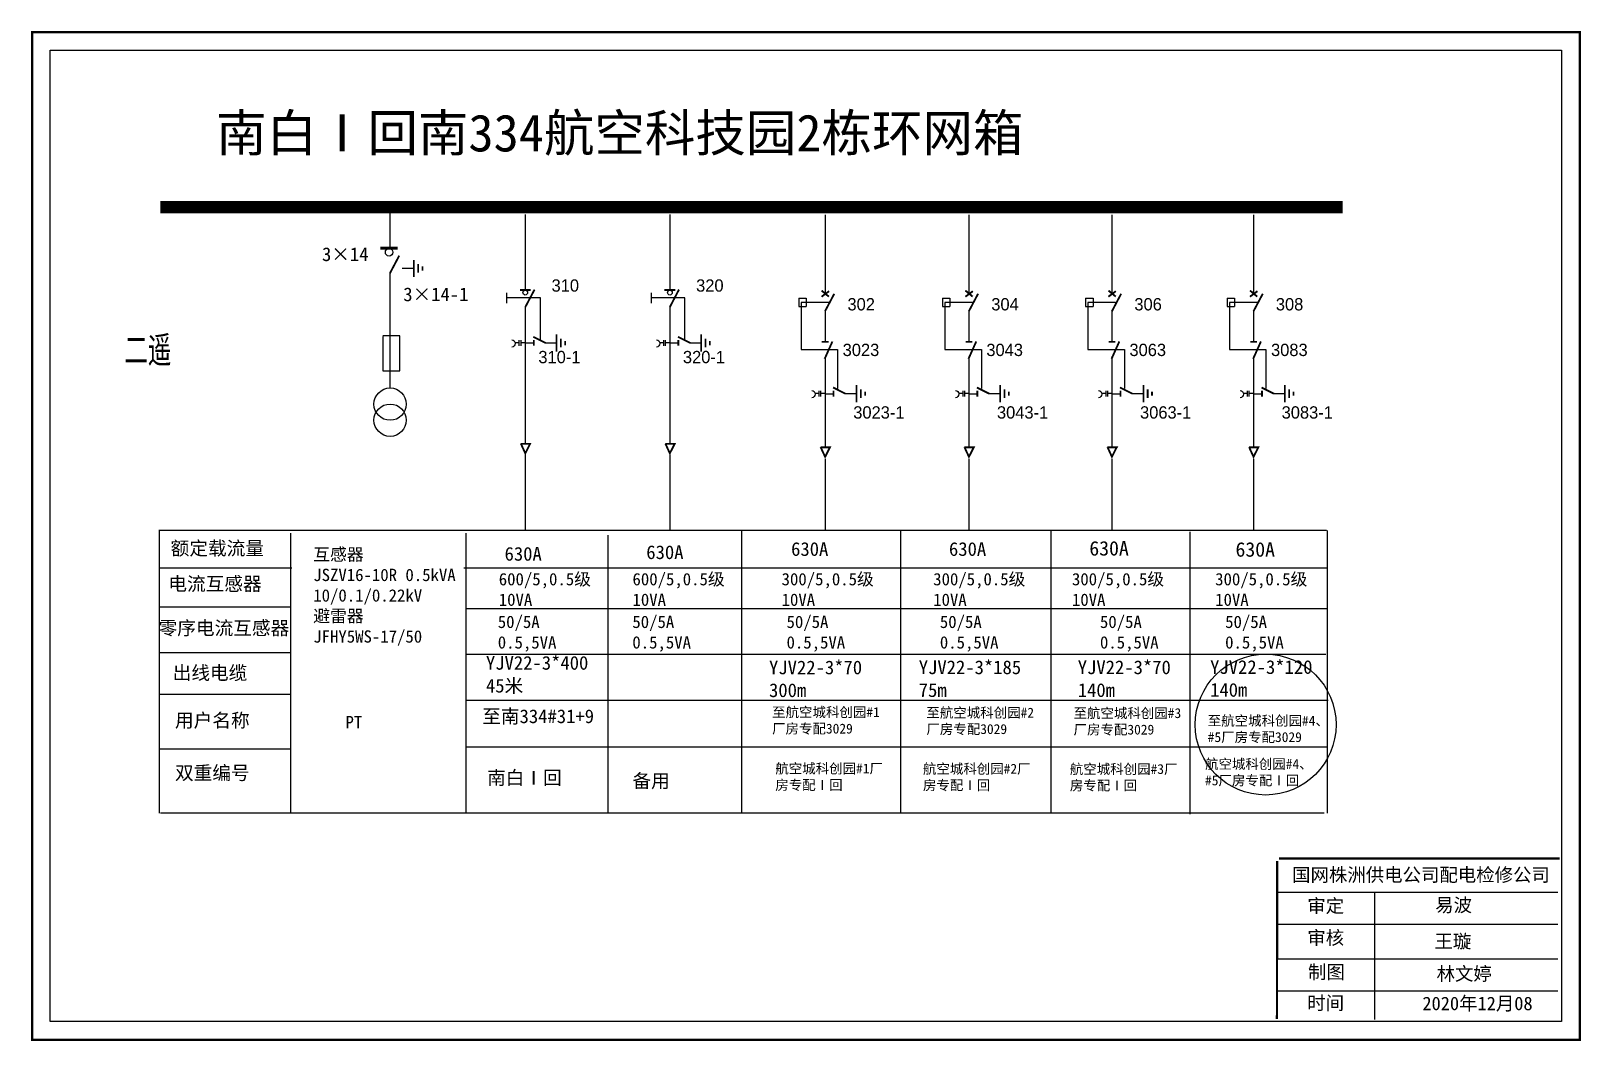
# Model space of a CAD drawing. Extents: x -194 to 226, y -192 to 105.
# Drawn here: x -187.5 to -61.8, y 15.9 to 97.8 of the extents above; entities that cross this region are included whole.
import ezdxf

# ---------------------------------------------------------------- set-up
doc = ezdxf.new("R2010")
doc.units = 0
doc.header["$LTSCALE"] = 0.774411
doc.linetypes.add('ACAD_ISO02W100', pattern=[15, 12, -3])
doc.linetypes.add('CENTER', pattern=[50.8, 31.75, -6.35, 6.35, -6.35])
doc.layers.get('0').update_dxf_attribs({"linetype": 'CONTINUOUS'})
doc.layers.add('2', color=7, linetype='CONTINUOUS')
doc.layers.add('3', color=7, linetype='CONTINUOUS')
doc.styles.add('hztxt_txtstyle_0.00_0_0', font='simkai.ttf')
doc.styles.add('hztxt_txtstyle_1.80_0_0', font='', dxfattribs={"height": 1.8, "bigfont": 'hztxt.shx'})
doc.styles.add('hztxt_txtstyle_2.70_0_0', font='simkai.ttf', dxfattribs={"height": 2.7})
doc.styles.add('字体', font='', dxfattribs={"height": 2.5})
doc.styles.add('宋体', font='', dxfattribs={"width": 0.65})
doc.styles.get('hztxt_txtstyle_1.80_0_0').set_extended_font_data('hztxt')
doc.styles.get('字体').set_extended_font_data('SimSun')
doc.styles.get('宋体').set_extended_font_data('SimSun')

msp = doc.modelspace()

# ---------------------------------------------------------------- texts
at = {"color": 0, "linetype": 'Continuous', "style": 'hztxt_txtstyle_2.70_0_0'}
for s, p in [('3×14', (-163.9, 79.1)), ('3×14-1', (-157.31, 75.85))]:
    msp.add_text(s, height=1.109, dxfattribs=at).set_placement(p)
at = {"color": 0, "style": 'hztxt_txtstyle_1.80_0_0'}
for s, p in [('310', (-145.29, 76.62)), ('320', (-133.57, 76.62)), ('302', (-121.3, 75.1)), ('304', (-109.64, 75.1)), ('306', (-98.04, 75.1)), ('308', (-86.57, 75.1)), ('310-1', (-146.36, 70.82)), ('320-1', (-134.64, 70.82)), ('3023', (-121.69, 71.4)), ('3043', (-110.04, 71.4)), ('3063', (-98.44, 71.4)), ('3083', (-86.96, 71.4)), ('3023-1', (-120.83, 66.33)), ('3043-1', (-109.18, 66.33)), ('3063-1', (-97.58, 66.33)), ('3083-1', (-86.1, 66.33))]:
    msp.add_text(s, height=0.998, dxfattribs=at).set_placement(p)
at = {"color": 0, "linetype": 'Continuous', "attachment_point": 1}
for s, insert, char_height, width, style in [('南白Ⅰ回南334航空科技园2栋环网箱', (-172.49, 90.99), 3, 90.5642, '字体'), ('{\\fSimSun|b0|i0|c134|p2;额定载流量}', (-176.17, 56.37), 1.1094, 17.8852, 'hztxt_txtstyle_2.70_0_0'), ('\\A1;{\\fSimSun|b0|i0|c134|p2;互感器\\PJSZV16-10R 0.5kVA\\P10/0.1/0.22kV\\P避雷器\\PJFHY5WS-17/50}', (-164.61, 55.82), 0.9985, 18.4113, 'hztxt_txtstyle_2.70_0_0'), ('{\\fSimSun|b0|i0|c134|p2;630A}', (-149.1, 55.92), 1.1094, 17.8852, 'hztxt_txtstyle_2.70_0_0'), ('{\\fSimSun|b0|i0|c134|p2;630A}', (-137.61, 56.05), 1.1094, 17.8852, 'hztxt_txtstyle_2.70_0_0'), ('{\\fSimSun|b0|i0|c134|p2;630A}', (-125.87, 56.31), 1.1094, 17.8852, 'hztxt_txtstyle_2.70_0_0'), ('{\\fSimSun|b0|i0|c134|p2;630A}', (-113.07, 56.31), 1.1094, 17.8852, 'hztxt_txtstyle_2.70_0_0'), ('{\\fSimSun|b0|i0|c134|p2;630A}', (-101.69, 56.4), 1.1757, 9.454, 'hztxt_txtstyle_0.00_0_0'), ('{\\fSimSun|b0|i0|c134|p2;630A}', (-89.84, 56.31), 1.1757, 9.454, 'hztxt_txtstyle_0.00_0_0'), ('{\\fSimSun|b0|i0|c134|p2;电流互感器}', (-176.36, 53.49), 1.1094, 17.8852, 'hztxt_txtstyle_2.70_0_0'), ('\\A1;{\\fSimSun|b0|i0|c134|p2;600/5,0.5级\\P10VA}', (-149.57, 53.81), 0.9985, 18.4113, 'hztxt_txtstyle_2.70_0_0'), ('\\A1;{\\fSimSun|b0|i0|c134|p2;600/5,0.5级\\P10VA}', (-138.73, 53.81), 0.9985, 18.4113, 'hztxt_txtstyle_2.70_0_0'), ('\\A1;{\\fSimSun|b0|i0|c134|p2;300/5,0.5级\\P10VA}', (-126.64, 53.81), 0.9985, 18.4113, 'hztxt_txtstyle_2.70_0_0'), ('\\A1;{\\fSimSun|b0|i0|c134|p2;300/5,0.5级\\P10VA}', (-114.35, 53.81), 0.9985, 18.4113, 'hztxt_txtstyle_2.70_0_0'), ('\\A1;{\\fSimSun|b0|i0|c134|p2;300/5,0.5级\\P10VA}', (-103.1, 53.81), 0.9985, 18.4113, 'hztxt_txtstyle_2.70_0_0'), ('\\A1;{\\fSimSun|b0|i0|c134|p2;300/5,0.5级\\P10VA}', (-91.49, 53.81), 0.9985, 18.4113, 'hztxt_txtstyle_2.70_0_0'), ('{\\fSimSun|b0|i0|c134|p2;50/5A\\P0.5,5VA}', (-149.65, 50.35), 0.9985, 17.8852, 'hztxt_txtstyle_2.70_0_0'), ('{\\fSimSun|b0|i0|c134|p2;50/5A\\P0.5,5VA}', (-138.74, 50.35), 0.9985, 17.8852, 'hztxt_txtstyle_2.70_0_0'), ('{\\fSimSun|b0|i0|c134|p2;50/5A\\P0.5,5VA}', (-126.24, 50.35), 0.9985, 17.8852, 'hztxt_txtstyle_2.70_0_0'), ('{\\fSimSun|b0|i0|c134|p2;50/5A\\P0.5,5VA}', (-113.81, 50.35), 0.9985, 17.8852, 'hztxt_txtstyle_2.70_0_0'), ('{\\fSimSun|b0|i0|c134|p2;50/5A\\P0.5,5VA}', (-100.83, 50.35), 0.9985, 17.8852, 'hztxt_txtstyle_2.70_0_0'), ('{\\fSimSun|b0|i0|c134|p2;50/5A\\P0.5,5VA}', (-90.68, 50.35), 0.9985, 17.8852, 'hztxt_txtstyle_2.70_0_0'), ('{\\fSimSun|b0|i0|c134|p2;零序电流互感器}', (-177.15, 49.91), 1.1094, 17.8852, 'hztxt_txtstyle_2.70_0_0'), ('{\\fSimSun|b0|i0|c134|p2;YJV22-3*400\\P45米}', (-150.61, 47.08), 1.1094, 17.8852, 'hztxt_txtstyle_2.70_0_0'), ('{\\fSimSun|b0|i0|c134|p2;YJV22-3*70\\P300m}', (-127.66, 46.71), 1.1094, 17.8852, 'hztxt_txtstyle_2.70_0_0'), ('{\\fSimSun|b0|i0|c134|p2;YJV22-3*185\\P75m}', (-115.52, 46.72), 1.1094, 17.8852, 'hztxt_txtstyle_2.70_0_0'), ('{\\fSimSun|b0|i0|c134|p2;YJV22-3*70\\P140m}', (-102.63, 46.72), 1.1094, 17.8852, 'hztxt_txtstyle_2.70_0_0'), ('{\\fSimSun|b0|i0|c134|p2;YJV22-3*120\\P140m}', (-91.9, 46.74), 1.1094, 17.8852, 'hztxt_txtstyle_2.70_0_0'), ('{\\fSimSun|b0|i0|c134|p2;出线电缆}', (-176.01, 46.27), 1.1094, 17.8852, 'hztxt_txtstyle_2.70_0_0'), ('{\\fSimSun|b0|i0|c134|p2;至南334#31+9}', (-150.91, 42.75), 1.1094, 9.6036, 'hztxt_txtstyle_2.70_0_0'), ('{\\fSimSun|b0|i0|c134|p2;至航空城科创园#1厂房专配3029}', (-127.41, 42.93), 0.8, 8.9328, 'hztxt_txtstyle_2.70_0_0'), ('{\\fSimSun|b0|i0|c134|p2;至航空城科创园#2厂房专配3029}', (-114.9, 42.89), 0.8, 8.9328, 'hztxt_txtstyle_2.70_0_0'), ('{\\fSimSun|b0|i0|c134|p2;至航空城科创园#3厂房专配3029}', (-102.97, 42.85), 0.8, 8.9328, 'hztxt_txtstyle_2.70_0_0'), ('{\\fSimSun|b0|i0|c134|p2;用户名称}', (-175.82, 42.42), 1.1094, 17.8852, 'hztxt_txtstyle_2.70_0_0'), ('{\\fSimSun|b0|i0|c134|p2;PT}', (-162, 42.22), 1.0024, 7.7986, 'hztxt_txtstyle_0.00_0_0'), ('{\\fSimSun|b0|i0|c134|p2;至航空城科创园#4、#5厂房专配3029}', (-92.09, 42.24), 0.8, 10.2307, 'hztxt_txtstyle_2.70_0_0'), ('{\\fSimSun|b0|i0|c134|p2;双重编号}', (-175.82, 38.16), 1.1094, 17.8852, 'hztxt_txtstyle_2.70_0_0'), ('{\\fSimSun|b0|i0|c134|p2;南白Ⅰ回}', (-150.52, 37.77), 1.1094, 9.6036, 'hztxt_txtstyle_2.70_0_0'), ('{\\fSimSun|b0|i0|c134|p2;航空城科创园#1厂房专配Ⅰ回}', (-127.15, 38.36), 0.8, 8.9328, 'hztxt_txtstyle_2.70_0_0'), ('{\\fSimSun|b0|i0|c134|p2;航空城科创园#2厂房专配Ⅰ回}', (-115.18, 38.34), 0.8, 8.9328, 'hztxt_txtstyle_2.70_0_0'), ('{\\fSimSun|b0|i0|c134|p2;航空城科创园#3厂房专配Ⅰ回}', (-103.27, 38.32), 0.8, 8.9328, 'hztxt_txtstyle_2.70_0_0'), ('{\\fSimSun|b0|i0|c134|p2;航空城科创园#4、#5厂房专配Ⅰ回}', (-92.31, 38.73), 0.8, 8.9328, 'hztxt_txtstyle_2.70_0_0'), ('{\\fSimSun|b0|i0|c134|p2;备用}', (-138.73, 37.52), 1.1094, 9.6036, 'hztxt_txtstyle_2.70_0_0'), ('国网株洲供电公司配电检修公司', (-85.25, 29.89), 1.0944, 29.9201, '字体'), ('\\f\uffbfﾬￌﾣﾤ_GB2312|b0|i0|c134|p49;审定', (-84.02, 27.37), 1.0944, 8.5588, '字体'), ('易波', (-73.65, 27.44), 1.094, 8.5588, '字体'), ('\\f\uffbfﾬￌﾣﾤ_GB2312|b0|i0|c134|p49;审核', (-84.02, 24.79), 1.0944, 8.5588, '字体'), ('王璇', (-73.71, 24.5), 1.094, 8.5588, '字体'), ('\\f\uffbfﾬￌﾣﾤ_GB2312|b0|i0|c134|p49;制图', (-83.96, 22.01), 1.0944, 8.5588, '字体'), ('林文婷', (-73.54, 21.87), 1.094, 8.5588, '字体'), ('\\f\uffbfﾬￌﾣﾤ_GB2312|b0|i0|c134|p49;时间', (-84.02, 19.5), 1.0944, 8.5588, '字体'), ('2020年12月08', (-74.69, 19.46), 1.094, 16.0081, '字体')]:
    msp.add_mtext(s, dxfattribs=dict(at, insert=insert, char_height=char_height, width=width, style=style))
at = {"layer": '3', "color": 0, "style": '宋体', "width": 0.65}
msp.add_text('二遥', height=2.143, dxfattribs=at).set_placement((-179.92, 70.83, -0.03))

# ---------------------------------------------------------------- blocks, each defined once
blk = doc.blocks.new('JD')
for points in [[(-2, 0.2), (-2, -0.2), (2, 0.2), (2, -0.2)], [(1, -1.2), (1, -0.8), (-1, -1.2), (-1, -0.8)], [(-0.5, -1.8), (-0.5, -2.2), (0.5, -1.8), (0.5, -2.2)]]:
    blk.add_trace(points)

# ---------------------------------------------------------------- linework, layer by layer
at = {"color": 0}
for p, q in [((-158.41, 83.48), (-158.41, 80.19)), ((-147.42, 82.88), (-147.42, 76.77)), ((-135.7, 82.88), (-135.7, 76.77)), ((-123.12, 82.85), (-123.12, 76.43)), ((-111.46, 82.85), (-111.46, 76.43)), ((-99.86, 82.85), (-99.86, 76.43)), ((-88.38, 82.85), (-88.38, 76.43)), ((-158.39, 78.16), (-158.39, 68.83)), ((-157.41, 78.53), (-156.47, 78.53)), ((-147.42, 75.41), (-147.42, 64.3)), ((-135.7, 75.41), (-135.7, 64.3)), ((-125.25, 76.08), (-124.65, 76.08)), ((-125.25, 76.08), (-125.25, 75.42)), ((-125.25, 75.42), (-124.65, 75.42)), ((-124.65, 76.08), (-124.65, 75.42)), ((-113.59, 76.08), (-112.99, 76.08)), ((-113.59, 76.08), (-113.59, 75.42)), ((-113.59, 75.42), (-112.99, 75.42)), ((-112.99, 76.08), (-112.99, 75.42)), ((-101.99, 76.08), (-101.39, 76.08)), ((-101.99, 76.08), (-101.99, 75.42)), ((-101.99, 75.42), (-101.39, 75.42)), ((-101.39, 76.08), (-101.39, 75.42)), ((-90.51, 76.08), (-89.92, 76.08)), ((-90.51, 76.08), (-90.51, 75.42)), ((-90.51, 75.42), (-89.92, 75.42)), ((-89.92, 76.08), (-89.92, 75.42)), ((-123.12, 75.07), (-123.12, 72.59)), ((-111.46, 75.07), (-111.46, 72.59)), ((-99.86, 75.07), (-99.86, 72.59)), ((-88.38, 75.07), (-88.38, 72.59)), ((-147.42, 72.46), (-146.73, 72.46)), ((-145.83, 72.48), (-144.89, 72.48)), ((-135.7, 72.46), (-135.01, 72.46)), ((-134.11, 72.48), (-133.17, 72.48)), ((-123.12, 71.35), (-123.12, 64.05)), ((-111.46, 71.35), (-111.46, 64.05)), ((-99.86, 71.35), (-99.86, 64.05)), ((-88.38, 71.35), (-88.38, 64.05)), ((-123.12, 68.35), (-122.43, 68.35)), ((-121.52, 68.37), (-120.58, 68.37)), ((-111.46, 68.35), (-110.77, 68.35)), ((-109.86, 68.37), (-108.92, 68.37)), ((-99.86, 68.35), (-99.17, 68.35)), ((-98.27, 68.37), (-97.33, 68.37)), ((-88.38, 68.35), (-87.69, 68.35)), ((-86.79, 68.37), (-85.85, 68.37)), ((-166.35, 54.2), (-177.05, 54.2)), ((-166.39, 51.05), (-177.09, 51.05)), ((-166.39, 47.34), (-177.09, 47.34)), ((-166.43, 43.95), (-177.13, 43.95)), ((-166.39, 39.54), (-177.09, 39.54))]:
    msp.add_line(p, q, dxfattribs=at)
at = {"color": 0, "linetype": 'ACAD_ISO02W100'}
for p, q in [((-122.82, 75.74), (-125.06, 75.74)), ((-125.06, 75.74), (-125.06, 71.93)), ((-111.16, 75.74), (-113.4, 75.74)), ((-113.4, 75.74), (-113.4, 71.93)), ((-99.56, 75.74), (-101.8, 75.74)), ((-101.8, 75.74), (-101.8, 71.93)), ((-88.08, 75.74), (-90.32, 75.74)), ((-90.32, 75.74), (-90.32, 71.93)), ((-125.06, 71.93), (-122.1, 71.93)), ((-122.1, 71.93), (-122.1, 68.78)), ((-113.4, 71.93), (-110.44, 71.93)), ((-110.44, 71.93), (-110.44, 68.78)), ((-101.8, 71.93), (-98.85, 71.93)), ((-98.85, 71.93), (-98.85, 68.78)), ((-90.32, 71.93), (-87.37, 71.93)), ((-87.37, 71.93), (-87.37, 68.78))]:
    msp.add_line(p, q, dxfattribs=at)
at = {"color": 0, "linetype": 'CENTER'}
for p, q in [((-147.42, 63.41), (-147.42, 57.27)), ((-135.7, 63.41), (-135.7, 57.27)), ((-123.11, 63.07), (-123.11, 57.3)), ((-111.45, 63.07), (-111.45, 57.3)), ((-99.86, 63.07), (-99.86, 57.3)), ((-88.38, 63.07), (-88.38, 57.3))]:
    msp.add_line(p, q, dxfattribs=at)
at = {"color": 0, "linetype": 'Continuous'}
for p, q in [((-177.12, 57.28), (-82.45, 57.28)), ((-177.07, 34.34), (-177.07, 57.28)), ((-166.45, 57.04), (-166.45, 34.35)), ((-152.24, 57.04), (-152.24, 34.35)), ((-140.72, 56.89), (-140.72, 34.36)), ((-129.89, 57.24), (-129.89, 34.35)), ((-117, 57.24), (-117, 34.35)), ((-104.8, 57.23), (-104.8, 34.33)), ((-93.53, 57.15), (-93.53, 34.25)), ((-82.4, 57.27), (-82.4, 34.33)), ((-152.41, 54.22), (-82.42, 54.22)), ((-152.24, 50.92), (-82.4, 50.92)), ((-152.24, 47.24), (-82.51, 47.24)), ((-152.24, 43.51), (-82.32, 43.51)), ((-152.24, 39.72), (-82.42, 39.72)), ((-82.66, 34.34), (-177, 34.34)), ((-86.46, 27.94), (-63.71, 27.94)), ((-78.57, 27.88), (-78.57, 17.6)), ((-86.46, 25.35), (-63.71, 25.35)), ((-86.46, 22.52), (-63.71, 22.52)), ((-86.46, 19.93), (-63.71, 19.93))]:
    msp.add_line(p, q, dxfattribs=at)
at = {"color": 0, "linetype": 'Continuous', "const_width": 0.182}
msp.add_lwpolyline([(-187.4, 97.66), (-61.92, 97.66), (-61.92, 15.96), (-187.4, 15.96)], close=True, dxfattribs=at)
at = {"color": 0, "linetype": 'Continuous'}
msp.add_lwpolyline([(-185.93, 96.19), (-63.4, 96.19), (-63.4, 17.44), (-185.93, 17.44)], close=True, dxfattribs=at)
at = {"color": 0}
for points, const_width in [([(-177, 83.48), (-81.15, 83.48)], 0.998), ([(-159.16, 80.15), (-157.76, 80.15)], 0.238), ([(-158.39, 78.12), (-157.64, 79.54)], 0.15), ([(-147.86, 76.75), (-146.98, 76.75)], 0.15), ([(-147.42, 75.37), (-146.67, 76.79)], 0.15), ([(-136.15, 76.75), (-135.26, 76.75)], 0.15), ([(-135.7, 75.37), (-134.96, 76.79)], 0.15), ([(-123.4, 76.21), (-122.79, 76.66)], 0.15), ([(-123.4, 76.71), (-122.81, 76.22)], 0.15), ([(-111.74, 76.21), (-111.13, 76.66)], 0.15), ([(-111.74, 76.71), (-111.15, 76.22)], 0.15), ([(-100.15, 76.21), (-99.54, 76.66)], 0.15), ([(-100.14, 76.71), (-99.55, 76.22)], 0.15), ([(-88.66, 76.71), (-88.08, 76.22)], 0.15), ([(-88.67, 76.21), (-88.06, 76.66)], 0.15), ([(-123.12, 75.03), (-122.37, 76.45)], 0.15), ([(-111.46, 75.03), (-110.71, 76.45)], 0.15), ([(-99.86, 75.03), (-99.11, 76.45)], 0.15), ([(-88.38, 75.03), (-87.63, 76.45)], 0.15), ([(-146.77, 72.96), (-145.77, 72.46)], 0.15), ([(-135.05, 72.96), (-134.05, 72.46)], 0.15), ([(-146.73, 72.69), (-146.73, 72.23)], 0.15), ([(-135.01, 72.69), (-135.01, 72.23)], 0.15), ([(-123.39, 72.55), (-122.83, 72.55)], 0.15), ([(-123.15, 71.17), (-122.52, 72.58)], 0.15), ([(-111.73, 72.55), (-111.17, 72.55)], 0.15), ([(-111.49, 71.17), (-110.86, 72.58)], 0.15), ([(-100.13, 72.55), (-99.57, 72.55)], 0.15), ([(-99.89, 71.17), (-99.26, 72.58)], 0.15), ([(-88.65, 72.55), (-88.1, 72.55)], 0.15), ([(-88.41, 71.17), (-87.78, 72.58)], 0.15), ([(-122.46, 68.85), (-121.47, 68.35)], 0.15), ([(-122.43, 68.58), (-122.43, 68.12)], 0.15), ([(-110.81, 68.85), (-109.81, 68.35)], 0.15), ([(-110.77, 68.58), (-110.77, 68.12)], 0.15), ([(-99.21, 68.85), (-98.21, 68.35)], 0.15), ([(-99.17, 68.58), (-99.17, 68.12)], 0.15), ([(-87.73, 68.85), (-86.73, 68.35)], 0.15), ([(-87.69, 68.58), (-87.69, 68.12)], 0.15), ([(-147.79, 64.28), (-147.03, 64.28), (-147.42, 63.51), (-147.78, 64.3)], 0.15), ([(-136.07, 64.28), (-135.31, 64.28), (-135.7, 63.51), (-136.06, 64.3)], 0.15), ([(-123.48, 64), (-122.72, 64), (-123.11, 63.23), (-123.48, 64.02)], 0.15), ([(-111.83, 64), (-111.06, 64), (-111.45, 63.23), (-111.82, 64.02)], 0.15), ([(-100.23, 64), (-99.47, 64), (-99.86, 63.23), (-100.22, 64.02)], 0.15), ([(-88.75, 64), (-87.99, 64), (-88.38, 63.23), (-88.74, 64.02)], 0.15)]:
    msp.add_lwpolyline(points, dxfattribs=dict(at, const_width=const_width))
for points in [[(-148.93, 76.52), (-148.93, 75.69)], [(-137.21, 76.52), (-137.21, 75.69)], [(-158.98, 72.99), (-158.98, 70.19), (-157.6, 70.19), (-157.6, 73.03), (-158.98, 73.03)], [(-147.93, 72.47), (-148.24, 72.47)], [(-147.93, 72.68), (-147.93, 72.22)], [(-147.79, 72.68), (-147.79, 72.22)], [(-147.42, 72.47), (-147.79, 72.47)], [(-136.21, 72.47), (-136.52, 72.47)], [(-136.21, 72.68), (-136.21, 72.22)], [(-136.07, 72.68), (-136.07, 72.22)], [(-135.71, 72.47), (-136.07, 72.47)], [(-123.62, 68.36), (-123.94, 68.36)], [(-123.62, 68.57), (-123.62, 68.12)], [(-123.48, 68.57), (-123.48, 68.12)], [(-123.12, 68.36), (-123.48, 68.36)], [(-111.96, 68.36), (-112.28, 68.36)], [(-111.96, 68.57), (-111.96, 68.12)], [(-111.82, 68.57), (-111.82, 68.12)], [(-111.46, 68.36), (-111.82, 68.36)], [(-100.36, 68.36), (-100.68, 68.36)], [(-100.36, 68.57), (-100.36, 68.12)], [(-100.22, 68.57), (-100.22, 68.12)], [(-99.86, 68.36), (-100.22, 68.36)], [(-88.89, 68.36), (-89.2, 68.36)], [(-88.89, 68.57), (-88.89, 68.12)], [(-88.75, 68.57), (-88.75, 68.12)], [(-88.39, 68.36), (-88.75, 68.36)]]:
    msp.add_lwpolyline(points, dxfattribs=at)
at = {"color": 0, "linetype": 'ACAD_ISO02W100'}
for points in [[(-146.2, 72.69), (-146.2, 76.11), (-148.93, 76.11)], [(-134.48, 72.69), (-134.48, 76.11), (-137.21, 76.11)]]:
    msp.add_lwpolyline(points, dxfattribs=at)
at = {"color": 0}
for points in [[(-148.51, 72.72, -0.877934), (-148.5, 72.12)], [(-136.79, 72.72, -0.877934), (-136.78, 72.12)], [(-124.2, 68.62, -0.877934), (-124.19, 68.01)], [(-112.55, 68.62, -0.877934), (-112.53, 68.01)], [(-100.95, 68.62, -0.877934), (-100.94, 68.01)], [(-89.47, 68.62, -0.877934), (-89.46, 68.01)]]:
    msp.add_lwpolyline(points, format="xyb", dxfattribs=at)
at = {"color": 0, "linetype": 'Continuous', "const_width": 0.182}
for points in [[(-86.46, 30.46), (-86.48, 17.64)], [(-86.31, 30.67), (-63.56, 30.67)]]:
    msp.add_lwpolyline(points, dxfattribs=at)
at = {"color": 0}
for centre, radius in [((-158.46, 79.81), 0.305), ((-147.42, 76.54), 0.192), ((-135.7, 76.54), 0.192)]:
    msp.add_circle(centre, radius, dxfattribs=at)
at = {"color": 1, "linetype": 'Continuous'}
msp.add_circle((-87.4, 41.52), 5.71, dxfattribs=at)
at = {"layer": '2', "color": 0}
for centre in [(-158.38, 67.5), (-158.38, 66.2)]:
    msp.add_circle(centre, 1.31, dxfattribs=at)

# ---------------------------------------------------------------- block references
at = {"color": 0, "xscale": 0.3494655254594932, "yscale": 0.3494655254594932, "zscale": 0.3494655254595134, "rotation": 90}
for p in [(-156.45, 78.5), (-144.88, 72.45), (-133.16, 72.45), (-120.57, 68.35), (-108.91, 68.35), (-97.31, 68.35), (-85.84, 68.35)]:
    msp.add_blockref('JD', p, dxfattribs=at)

msp.set_redraw_order([(e.dxf.handle, doc.entitydb.next_handle()) for e in msp.query("TEXT MTEXT ATTDEF DIMENSION ARC_DIMENSION")])  # texts and dimensions are drawn at this point

doc.saveas('drawing.dxf')
